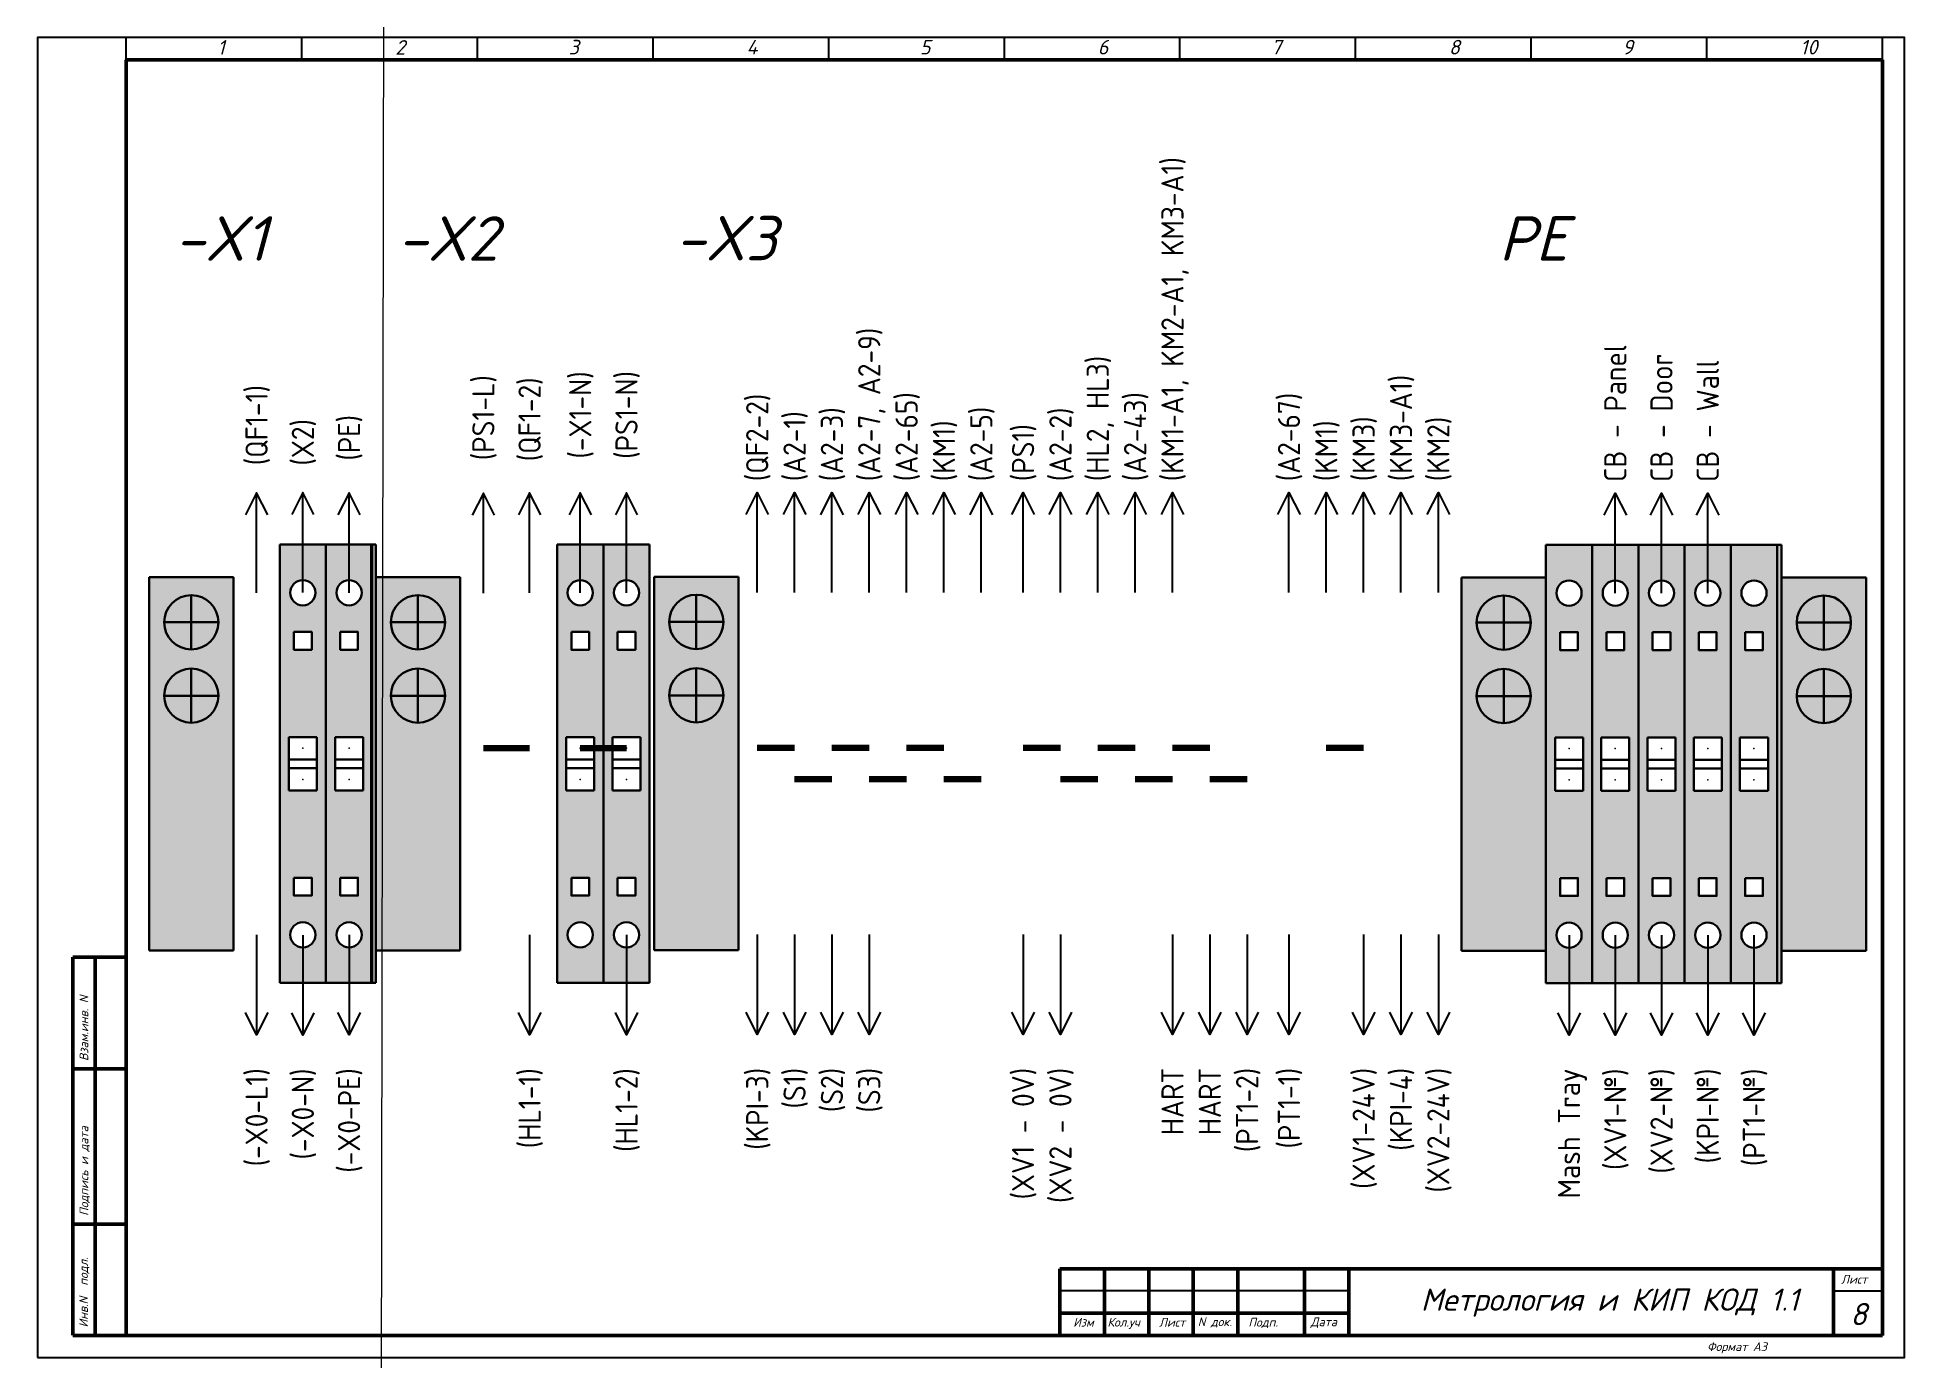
# Model space of a CAD drawing. Header units: millimetres. Extents: x 0 to 53000, y -591 to 24400.
# Drawn here: x 2984.4 to 3404.4, y 304.4 to 601.4 of the extents above; entities that cross this region are included whole.
import ezdxf
from ezdxf.enums import TextEntityAlignment as Align

# ---------------------------------------------------------------- set-up
doc = ezdxf.new("R2010")
doc.units = ezdxf.units.MM
doc.linetypes.add('Caddy_Solid', pattern=[0])
for name, color, linetype in [('DESC', 150, 'Continuous'), ('YEL_14_THHN', 7, 'Continuous'), ('Обозначения контактов', 7, 'Continuous')]:
    doc.layers.add(name, color=color, linetype=linetype)
doc.layers.add('Основная', color=7, linetype='Continuous', lineweight=30)
doc.layers.add('Перемычка', color=6, linetype='Continuous', lineweight=140)
doc.layers.add('Привязки', color=2, linetype='Continuous', lineweight=0, plot=False, transparency=0.8)
doc.styles.add('WD_IEC', font='ISOCP2.shx', dxfattribs={"width": 0.9, "height": 4})
doc.styles.add('текст', font='isocpeui.ttf')

msp = doc.modelspace()

# ---------------------------------------------------------------- texts
at = {"lineweight": 60, "style": 'текст'}
for s, height, p in [('1', 3.27499, (3024.88593, 597.4801)), ('2', 3.27499, (3064.88593, 597.4801)), ('3', 3.27499, (3103.88593, 597.54009)), ('4', 3.27499, (3143.88593, 597.54009)), ('5', 3.27499, (3182.88593, 597.54009)), ('6', 3.27499, (3222.88593, 597.54009)), ('7', 3.27499, (3261.88593, 597.54009)), ('8', 3.27499, (3301.88593, 597.54009)), ('9', 3.27499, (3340.88593, 597.54009)), ('10', 3.274994, (3380.88593, 597.54009))]:
    msp.add_text(s, height=height, dxfattribs=at).set_placement(p)
at = {"layer": 'Основная', "lineweight": 25, "style": 'текст'}
for s, height, p in [('Взам.инв. N', 1.9649963, (2995.84659, 371.10647)), ('Подпись и дата', 1.9650002, (2995.85371, 336.25925)), ('Инв.N  подл.', 1.9650002, (2995.75687, 311.17453))]:
    msp.add_text(s, height=height, rotation=90, dxfattribs=at).set_placement(p)
for s, p in [('Лист', (3390.08615, 321.01926)), ('Изм', (3217.3725, 311.35335)), ('Кол.уч', (3225.07045, 311.36838)), ('Лист', (3236.67249, 311.35335)), ('N док.', (3245.39081, 311.46325)), ('Подп.', (3256.77289, 311.36581)), ('Дата', (3270.7891, 311.45812)), ('Формат А3', (3359.95057, 305.87508))]:
    msp.add_text(s, height=1.965, dxfattribs=at).set_placement(p)
at = {"layer": 'Основная', "style": 'текст'}
for s, width, heights, insert, char_height, attachment_point in [('\\pxqc;-X1', 32.2974469, [0], (3009.49999, 561.13147), 10, 1), ('\\pxqc;-X2', 32.2974469, [0], (3060.49999, 561.13147), 10, 1), ('\\pxqc;-X3', 32.2974469, [0], (3123.09999, 561.20803), 10, 1), ('\\pxqc;PE', 32.2974469, [0], (3304.69999, 561.13147), 10, 1), ('\\pxt12;Метрология и КИП КОД 1.1', 114.461363, [14.52012], (3338.0591, 316.75457), 5, 5), ('\\pxqc;8', 10.7241089, [10], (3394.02979, 314.18634), 5, 5)]:
    msp.add_mtext_dynamic_manual_height_columns(s, width=width, gutter_width=200, heights=heights, dxfattribs=dict(at, insert=insert, char_height=char_height, attachment_point=attachment_point))

# ---------------------------------------------------------------- blocks, each defined once
blk = doc.blocks.new('КПИ 2-2.5')
at = {"layer": 'Основная'}
for p, q in [((0, -24.65), (0, 24.65)), ((0, 24.65), (5.2, 24.65)), ((5.2, 24.65), (5.2, -24.65)), ((2.6, 3), (1.025, 3)), ((1.025, 3), (1.025, 0)), ((4.175, 3), (2.6, 3)), ((4.175, 3), (4.175, 0)), ((1.025, 0.5), (4.175, 0.5)), ((1.025, 0.5), (4.175, 0.5)), ((1.025, 0), (1.025, -3)), ((4.175, 0), (4.175, -3)), ((4.175, -0.5), (1.025, -0.5)), ((1.025, -0.5), (4.175, -0.5)), ((2.6, -3), (1.025, -3)), ((4.175, -3), (2.6, -3)), ((5.2, -24.65), (0, -24.65))]:
    blk.add_line(p, q, dxfattribs=at)
for points in [[(1.6, 14.825), (3.6, 14.825), (3.6, 12.825), (1.6, 12.825)], [(1.6, -12.825), (3.6, -12.825), (3.6, -14.825), (1.6, -14.825)]]:
    blk.add_lwpolyline(points, close=True, dxfattribs=at)
for centre in [(2.6, 19.2375), (2.6, -19.2375)]:
    blk.add_circle(centre, 1.4187, dxfattribs=at)
blk = doc.blocks.new('КПИ 2-2.5 синяя')
at = {"layer": 'Основная', "true_color": 0x22346e}
h = blk.add_hatch(color=159, dxfattribs=at)
h.dxf.hatch_style = 1
h.paths.add_polyline_path([(5.2, 24.65), (0, 24.65), (0, -24.65), (5.2, -24.65)])
h.paths.add_polyline_path([(4.17, 3), (4.17, 0), (4.17, -3), (2.6, -3), (1.03, -3), (1.03, 0), (1.03, 3), (2.6, 3)], flags=16)
h.paths.add_polyline_path([(1.6, 12.82), (1.6, 14.82), (3.6, 14.82), (3.6, 12.82)], flags=16)
h.paths.add_polyline_path([(1.18, 19.24, -1), (4.02, 19.24, -1)], flags=16)
h.paths.add_polyline_path([(3.6, -12.82), (3.6, -14.82), (1.6, -14.82), (1.6, -12.82)], flags=16)
h.paths.add_polyline_path([(4.02, -19.24, -1), (1.18, -19.24, -1)], flags=16)
at = {"layer": 'Привязки'}
for centre in [(2.6, 1.75), (2.6, -1.75)]:
    blk.add_circle(centre, 0.00000908, dxfattribs=at)
for p in [(2.6, 1.75), (2.6, 1.75), (2.6, 1.75), (2.6, 1.75), (2.6, 1.75), (2.6, 1.75), (2.6, -1.75), (2.6, -1.75), (2.6, -1.75), (2.6, -1.75), (2.6, -1.75), (2.6, -1.75)]:
    blk.add_point(p, dxfattribs=at)
at = {"layer": 'Основная'}
blk.add_blockref('КПИ 2-2.5', (0, 0), dxfattribs=at)
blk = doc.blocks.new('КПИ 2-2.5 ЖЗ')
at = {"layer": 'Основная', "true_color": 0x939598}
h = blk.add_hatch(color=252, dxfattribs=at)
h.set_gradient(color1=(19, 103, 52), color2=(200, 201, 45), rotation=45, name='CYLINDER')
h.paths.add_polyline_path([(5.2, 24.65), (0, 24.65), (0, 0), (1.03, 0), (1.03, 3), (2.6, 3), (4.17, 3), (4.17, -3), (5.2, -3)])
h.paths.add_polyline_path([(1.6, 12.82), (1.6, 14.82), (3.6, 14.82), (3.6, 12.82)], flags=16)
edge = h.paths.add_edge_path(flags=16)
edge.add_arc((2.6, 19.24), 1.42, 0, 360)
at = {"layer": 'Основная'}
h = blk.add_hatch(color=256, dxfattribs=at)
h.set_gradient(color1=(200, 201, 45), color2=(19, 103, 52), rotation=45, name='CYLINDER')
h.paths.add_polyline_path([(5.2, 0), (4.17, 0), (4.17, -3), (2.6, -3), (1.03, -3), (1.03, 3), (0, 3), (0, -24.65), (5.2, -24.65)])
h.paths.add_polyline_path([(3.6, -12.82), (3.6, -14.82), (1.6, -14.82), (1.6, -12.82)], flags=16)
edge = h.paths.add_edge_path(flags=16)
edge.add_arc((2.6, -19.24), 1.42, 0, 360)
at = {"layer": 'Привязки'}
for centre in [(2.6, 1.75), (2.6, -1.75)]:
    blk.add_circle(centre, 0.00000908, dxfattribs=at)
for p in [(2.6, 1.75), (2.6, 1.75), (2.6, 1.75), (2.6, 1.75), (2.6, 1.75), (2.6, 1.75), (2.6, -1.75), (2.6, -1.75), (2.6, -1.75), (2.6, -1.75), (2.6, -1.75), (2.6, -1.75)]:
    blk.add_point(p, dxfattribs=at)
at = {"layer": 'Основная'}
blk.add_blockref('КПИ 2-2.5', (0, 0), dxfattribs=at)
blk = doc.blocks.new('Заглушка КПИ зеленая 1.5-2.5')
at = {"layer": 'Основная'}
h = blk.add_hatch(color=3, dxfattribs=at)
h.dxf.hatch_style = 1
h.paths.add_polyline_path([(2212.92, 559.35), (2213.42, 559.35), (2213.42, 608.65), (2212.92, 608.65)])
for p, q in [((2212.92, 608.65), (2212.92, 559.35)), ((2213.42, 608.65), (2212.92, 608.65)), ((2213.42, 559.35), (2213.42, 608.65)), ((2212.92, 559.35), (2213.42, 559.35))]:
    blk.add_line(p, q, dxfattribs=at)
blk = doc.blocks.new('HA1X2')
blk.add_lwpolyline([(-1.25, -2.5), (0, 0), (1.25, -2.5)])
at = {"style": 'WD_IEC', "flags": 8}
for tag, p in [('DESC1', (0, 5.1)), ('DESC2', (0, 1.25))]:
    blk.add_attdef(tag, text='', height=2.5, dxfattribs=at).set_placement(p, align=Align.CENTER)
at = {"style": 'WD_IEC', "flags": 1}
blk.add_attdef('X8TERM01', (0, 0), '', height=0.32, dxfattribs=at)
blk = doc.blocks.new('HA1X4')
blk.add_lwpolyline([(1.25, 2.5), (0, 0), (-1.25, 2.5)])
at = {"style": 'WD_IEC', "flags": 1}
blk.add_attdef('X2TERM01', (0, 0), '', height=0.32, dxfattribs=at)
at = {"style": 'WD_IEC', "flags": 8}
for tag, p in [('DESC1', (0, -3.75)), ('DESC2', (0, -7.6))]:
    blk.add_attdef(tag, text='', height=2.5, dxfattribs=at).set_placement(p, align=Align.CENTER)
blk = doc.blocks.new('Стопор на DIN')
at = {"layer": 'Основная', "true_color": 0x939598}
h = blk.add_hatch(color=252, dxfattribs=at)
h.dxf.hatch_style = 1
h.paths.add_polyline_path([(0, 21), (-9.5, 21), (-9.5, -21), (0, -21)])
at = {"layer": 'Основная'}
for p, q in [((-9.5, -21), (-9.5, 21)), ((-9.5, 21), (0, 21)), ((0, 21), (0, -21)), ((-4.75, 18.97), (-4.75, 12.87)), ((-4.75, 15.92), (-7.8, 15.92)), ((-7.8, 15.92), (-1.7, 15.92)), ((-4.75, 10.71), (-4.75, 4.6)), ((-7.8, 7.66), (-1.7, 7.66)), ((-9.5, -21), (0, -21))]:
    blk.add_line(p, q, dxfattribs=at)
for centre in [(-4.75, 15.92), (-4.75, 7.66)]:
    blk.add_circle(centre, 3.05, dxfattribs=at)

# ---------------------------------------------------------------- linework, layer by layer
at = {"linetype": 'Caddy_Solid', "lineweight": 25}
for p, q in [((3004.38593, 596.38009), (3004.38593, 601.38009)), ((3043.88593, 596.38009), (3043.88593, 601.38009)), ((3083.38593, 596.38009), (3083.38593, 601.38009)), ((3122.88593, 596.38009), (3122.88593, 601.38009)), ((3162.38593, 596.38009), (3162.38593, 601.38009)), ((3201.88593, 596.38009), (3201.88593, 601.38009)), ((3241.38593, 596.38009), (3241.38593, 601.38009)), ((3280.88593, 596.38009), (3280.88593, 601.38009)), ((3320.38593, 596.38009), (3320.38593, 601.38009)), ((3359.88593, 596.38009), (3359.88593, 601.38009)), ((3399.38593, 596.38009), (3399.38593, 601.38009))]:
    msp.add_line(p, q, dxfattribs=at)
at = {"layer": 'YEL_14_THHN'}
for p, q in [((3033.69999, 476.44504), (3033.69999, 498.94504)), ((3044.09999, 476.52159), (3044.09999, 499.02159)), ((3054.49999, 476.44504), (3054.49999, 498.94504)), ((3084.69999, 476.36848), (3084.69999, 498.86848)), ((3095.09999, 476.44504), (3095.09999, 498.94504)), ((3106.49999, 476.44504), (3106.49999, 498.94504)), ((3116.89999, 476.44504), (3116.89999, 498.94504)), ((3146.29999, 476.52159), (3146.29999, 499.02159)), ((3154.69999, 476.52159), (3154.69999, 499.02159)), ((3163.1, 476.50335), (3163.1, 499.00335)), ((3171.49999, 476.52159), (3171.49999, 499.02159)), ((3179.89999, 476.52159), (3179.89999, 499.02159)), ((3188.29999, 476.52159), (3188.29999, 499.02159)), ((3196.69999, 476.52159), (3196.69999, 499.02159)), ((3206.09999, 476.53071), (3206.09999, 499.03071)), ((3214.49999, 476.52159), (3214.49999, 499.02159)), ((3222.89999, 476.52159), (3222.89999, 499.02159)), ((3231.29999, 476.52159), (3231.29999, 499.02159)), ((3239.69999, 476.52159), (3239.69999, 499.02159)), ((3265.89999, 476.52159), (3265.89999, 499.02159)), ((3274.29999, 476.52159), (3274.29999, 499.02159)), ((3282.69999, 476.52159), (3282.69999, 499.02159)), ((3291.09999, 476.52159), (3291.09999, 499.02159)), ((3299.49999, 476.52159), (3299.49999, 499.02159)), ((3339.29999, 476.36848), (3339.29999, 498.86848)), ((3349.69999, 476.36848), (3349.69999, 498.86848)), ((3360.09999, 476.36848), (3360.09999, 498.86848)), ((3033.69999, 399.49504), (3033.69999, 376.99504)), ((3044.09999, 399.41848), (3044.09999, 376.91848)), ((3054.49999, 399.49504), (3054.49999, 376.99504)), ((3095.09999, 399.49504), (3095.09999, 376.99504)), ((3116.89999, 399.49504), (3116.89999, 376.99504)), ((3146.29999, 399.57159), (3146.29999, 377.07159)), ((3154.69999, 399.57159), (3154.69999, 377.07159)), ((3163.09999, 399.57159), (3163.09999, 377.07159)), ((3171.49999, 399.57159), (3171.49999, 377.07159)), ((3206.09999, 399.57159), (3206.09999, 377.07159)), ((3214.49999, 399.57159), (3214.49999, 377.07159)), ((3239.69999, 399.57159), (3239.69999, 377.07159)), ((3248.09999, 399.57159), (3248.09999, 377.07159)), ((3256.49999, 399.57159), (3256.49999, 377.07159)), ((3265.89999, 399.57159), (3265.89999, 377.07159)), ((3282.69999, 399.57159), (3282.69999, 377.07159)), ((3291.09999, 399.57159), (3291.09999, 377.07159)), ((3299.49999, 399.57159), (3299.49999, 377.07159)), ((3328.89999, 399.41848), (3328.89999, 376.91848)), ((3339.29999, 399.41848), (3339.29999, 376.91848)), ((3349.69999, 399.41848), (3349.69999, 376.91848)), ((3360.09999, 399.41848), (3360.09999, 376.91848)), ((3370.49999, 399.41848), (3370.49999, 376.91848))]:
    msp.add_line(p, q, dxfattribs=at)
at = {"layer": 'Обозначения контактов'}
msp.add_lwpolyline([(2984.38593, 304.38009), (3404.38593, 304.38009), (3404.38593, 601.38009), (2984.38593, 601.38009)], close=True, dxfattribs=at)
at = {"layer": 'Основная', "linetype": 'Caddy_Solid', "lineweight": 50}
for p, q in [((3004.38593, 596.3189), (3399.38593, 596.3189)), ((3004.38593, 596.3189), (3004.38593, 309.38009)), ((3399.38593, 596.3189), (3399.38593, 309.38009)), ((2992.38593, 309.44009), (2992.38593, 394.44009)), ((2992.38593, 394.44009), (3004.38593, 394.44009)), ((2997.38593, 394.44009), (2997.38593, 309.44009)), ((2992.38593, 369.38009), (3004.38593, 369.38009)), ((2992.38593, 334.44009), (3004.38593, 334.44009)), ((3214.38593, 324.38009), (3399.38593, 324.38009)), ((3214.38593, 309.38009), (3214.38593, 324.38009)), ((3224.38593, 309.38009), (3224.38593, 324.38009)), ((3234.38593, 309.38009), (3234.38593, 324.38009)), ((3244.38593, 309.38009), (3244.38593, 324.38009)), ((3254.38593, 309.38009), (3254.38593, 324.38009)), ((3269.38593, 309.38009), (3269.38593, 324.38009)), ((3279.38593, 309.38009), (3279.38593, 324.38009)), ((3388.38593, 309.38009), (3388.38593, 324.38009)), ((3214.38593, 314.38009), (3279.38593, 314.38009)), ((3399.38593, 309.38009), (2992.38593, 309.38009))]:
    msp.add_line(p, q, dxfattribs=at)
at = {"layer": 'Основная', "linetype": 'Caddy_Solid', "lineweight": 25}
for p, q in [((3279.38593, 319.38009), (3214.38593, 319.38009)), ((3388.38593, 319.38009), (3399.38593, 319.38009))]:
    msp.add_line(p, q, dxfattribs=at)
at = {"layer": 'Перемычка'}
for p, q in [((3084.70003, 441.47004), (3095.10001, 441.47004)), ((3106.50003, 441.47006), (3116.89999, 441.47006)), ((3146.30003, 441.54661), (3154.69999, 441.54661)), ((3163.09999, 441.54661), (3171.50001, 441.54663)), ((3179.90001, 441.54663), (3188.30001, 441.54659)), ((3206.10002, 441.54658), (3214.49998, 441.54658)), ((3222.89998, 441.54658), (3231.3, 441.54659)), ((3239.7, 441.54659), (3248.1, 441.54656)), ((3274.30003, 441.54661), (3282.70003, 441.54661)), ((3154.70001, 434.54663), (3163.10001, 434.54659)), ((3171.50001, 434.54663), (3179.90001, 434.54659)), ((3188.30001, 434.54659), (3196.70001, 434.54663)), ((3214.5, 434.54659), (3222.9, 434.54656)), ((3231.3, 434.54659), (3239.7, 434.54656)), ((3248.1, 434.54656), (3256.5, 434.54659))]:
    msp.add_line(p, q, dxfattribs=at)
at = {"layer": 'Привязки'}
msp.add_xline((3066.41299, 3074.73139), (0.00164919753, 0.99999864007), dxfattribs=at)

# ---------------------------------------------------------------- block references
at = {"layer": 'Обозначения контактов'}
ref = msp.add_blockref('HA1X2', (3239.69999, 499.02159), dxfattribs=dict(at, xscale=2, yscale=2, zscale=2))
ref.add_attrib('DESC2', '(KM1-A1, KM2-A1, KM3-A1)', dxfattribs={"layer": 'DESC', "height": 5, "rotation": 90, "style": 'WD_IEC', "flags": 8}).set_placement((3239.69999, 501.52159), align=Align.MIDDLE_LEFT)
ref = msp.add_blockref('HA1X2', (3171.49999, 499.02159), dxfattribs=dict(at, xscale=2, yscale=2, zscale=2))
ref.add_attrib('DESC2', '(A2-7, A2-9)', dxfattribs={"layer": 'DESC', "height": 5, "rotation": 90, "style": 'WD_IEC', "flags": 8}).set_placement((3171.49999, 501.52159), align=Align.MIDDLE_LEFT)
ref = msp.add_blockref('HA1X2', (3222.89999, 499.02159), dxfattribs=dict(at, xscale=2, yscale=2, zscale=2))
ref.add_attrib('DESC2', '(HL2, HL3)', dxfattribs={"layer": 'DESC', "height": 5, "rotation": 90, "style": 'WD_IEC', "flags": 8}).set_placement((3222.89999, 501.52159), align=Align.MIDDLE_LEFT)
ref = msp.add_blockref('HA1X2', (3339.29999, 498.86848), dxfattribs=dict(at, xscale=2, yscale=2, zscale=2))
ref.add_attrib('DESC2', 'CB - Panel', dxfattribs={"layer": 'DESC', "height": 5, "rotation": 90, "style": 'WD_IEC', "flags": 8}).set_placement((3339.29999, 501.36848), align=Align.MIDDLE_LEFT)
ref = msp.add_blockref('HA1X2', (3349.69999, 498.86848), dxfattribs=dict(at, xscale=2, yscale=2, zscale=2))
ref.add_attrib('DESC2', 'CB - Door', dxfattribs={"layer": 'DESC', "height": 5, "rotation": 90, "style": 'WD_IEC', "flags": 8}).set_placement((3349.69999, 501.36848), align=Align.MIDDLE_LEFT)
ref = msp.add_blockref('HA1X4', (3106.49999, 498.94504), dxfattribs=dict(at, xscale=-2, yscale=2, zscale=2, rotation=180))
ref.add_attrib('DESC1', '(-X1-N)', dxfattribs={"layer": 'DESC', "height": 5, "rotation": 90, "style": 'WD_IEC', "flags": 8}).set_placement((3106.49999, 516.4411), align=Align.MIDDLE_CENTER)
ref = msp.add_blockref('HA1X4', (3116.89999, 498.94504), dxfattribs=dict(at, xscale=-2, yscale=2, zscale=2, rotation=180))
ref.add_attrib('DESC1', '(PS1-N)', dxfattribs={"layer": 'DESC', "height": 5, "rotation": 90, "style": 'WD_IEC', "flags": 8}).set_placement((3116.89999, 516.4411), align=Align.MIDDLE_CENTER)
ref = msp.add_blockref('HA1X2', (3291.09999, 499.02159), dxfattribs=dict(at, xscale=2, yscale=2, zscale=2))
ref.add_attrib('DESC2', '(KM3-A1)', dxfattribs={"layer": 'DESC', "height": 5, "rotation": 90, "style": 'WD_IEC', "flags": 8}).set_placement((3291.09999, 501.52159), align=Align.MIDDLE_LEFT)
ref = msp.add_blockref('HA1X2', (3360.09999, 498.86848), dxfattribs=dict(at, xscale=2, yscale=2, zscale=2))
ref.add_attrib('DESC2', 'CB - Wall', dxfattribs={"layer": 'DESC', "height": 5, "rotation": 90, "style": 'WD_IEC', "flags": 8}).set_placement((3360.09999, 501.36848), align=Align.MIDDLE_LEFT)
ref = msp.add_blockref('HA1X4', (3033.69999, 498.94504), dxfattribs=dict(at, xscale=-2, yscale=2, zscale=2, rotation=180))
ref.add_attrib('DESC2', '(QF1-1)', dxfattribs={"layer": 'DESC', "height": 5, "rotation": 90, "style": 'WD_IEC', "flags": 8}).set_placement((3033.69999, 514.14504), align=Align.MIDDLE_CENTER)
ref = msp.add_blockref('HA1X4', (3084.69999, 498.86848), dxfattribs=dict(at, xscale=-2, yscale=2, zscale=2, rotation=180))
ref.add_attrib('DESC1', '(PS1-L)', dxfattribs={"layer": 'DESC', "height": 5, "rotation": 90, "style": 'WD_IEC', "flags": 8}).set_placement((3084.69999, 525.38955), align=Align.MIDDLE_RIGHT)
ref = msp.add_blockref('HA1X4', (3095.09999, 498.94504), dxfattribs=dict(at, xscale=-2, yscale=2, zscale=2, rotation=180))
ref.add_attrib('DESC1', '(QF1-2)', dxfattribs={"layer": 'DESC', "height": 5, "rotation": 90, "style": 'WD_IEC', "flags": 8}).set_placement((3095.09999, 515.4411), align=Align.MIDDLE_CENTER)
ref = msp.add_blockref('HA1X2', (3179.89999, 499.02159), dxfattribs=dict(at, xscale=2, yscale=2, zscale=2))
ref.add_attrib('DESC2', '(A2-65)', dxfattribs={"layer": 'DESC', "height": 5, "rotation": 90, "style": 'WD_IEC', "flags": 8}).set_placement((3179.89999, 501.52159), align=Align.MIDDLE_LEFT)
ref = msp.add_blockref('HA1X2', (3231.29999, 499.02159), dxfattribs=dict(at, xscale=2, yscale=2, zscale=2))
ref.add_attrib('DESC2', '(A2-43)', dxfattribs={"layer": 'DESC', "height": 5, "rotation": 90, "style": 'WD_IEC', "flags": 8}).set_placement((3231.29999, 501.52159), align=Align.MIDDLE_LEFT)
ref = msp.add_blockref('HA1X2', (3265.89999, 499.02159), dxfattribs=dict(at, xscale=2, yscale=2, zscale=2))
ref.add_attrib('DESC2', '(A2-67)', dxfattribs={"layer": 'DESC', "height": 5, "rotation": 90, "style": 'WD_IEC', "flags": 8}).set_placement((3265.89999, 501.52159), align=Align.MIDDLE_LEFT)
ref = msp.add_blockref('HA1X2', (3146.29999, 499.02159), dxfattribs=dict(at, xscale=2, yscale=2, zscale=2))
ref.add_attrib('DESC2', '(QF2-2)', dxfattribs={"layer": 'DESC', "height": 5, "rotation": 90, "style": 'WD_IEC', "flags": 8}).set_placement((3146.29999, 501.52159), align=Align.MIDDLE_LEFT)
ref = msp.add_blockref('HA1X2', (3154.69999, 499.02159), dxfattribs=dict(at, xscale=2, yscale=2, zscale=2))
ref.add_attrib('DESC2', '(A2-1)', dxfattribs={"layer": 'DESC', "height": 5, "rotation": 90, "style": 'WD_IEC', "flags": 8}).set_placement((3154.69999, 501.52159), align=Align.MIDDLE_LEFT)
ref = msp.add_blockref('HA1X2', (3163.1, 499.00335), dxfattribs=dict(at, xscale=2, yscale=2, zscale=2))
ref.add_attrib('DESC2', '(A2-3)', dxfattribs={"layer": 'DESC', "height": 5, "rotation": 90, "style": 'WD_IEC', "flags": 8}).set_placement((3163.1, 501.50335), align=Align.MIDDLE_LEFT)
ref = msp.add_blockref('HA1X2', (3196.69999, 499.00336), dxfattribs=dict(at, xscale=2, yscale=2, zscale=2))
ref.add_attrib('DESC2', '(A2-5)', dxfattribs={"layer": 'DESC', "height": 5, "rotation": 90, "style": 'WD_IEC', "flags": 8}).set_placement((3196.69999, 501.50336), align=Align.MIDDLE_LEFT)
ref = msp.add_blockref('HA1X2', (3214.49999, 499.02159), dxfattribs=dict(at, xscale=2, yscale=2, zscale=2))
ref.add_attrib('DESC2', '(A2-2)', dxfattribs={"layer": 'DESC', "height": 5, "rotation": 90, "style": 'WD_IEC', "flags": 8}).set_placement((3214.49999, 501.52159), align=Align.MIDDLE_LEFT)
ref = msp.add_blockref('HA1X4', (3044.09999, 499.02159), dxfattribs=dict(at, xscale=-2, yscale=2, zscale=2, rotation=180))
ref.add_attrib('DESC1', '(X2)', dxfattribs={"layer": 'DESC', "height": 5, "rotation": 90, "style": 'WD_IEC', "flags": 8}).set_placement((3044.09999, 515.51765), align=Align.MIDDLE_RIGHT)
ref = msp.add_blockref('HA1X4', (3054.49999, 498.94504), dxfattribs=dict(at, xscale=-2, yscale=2, zscale=2, rotation=180))
ref.add_attrib('DESC1', '(PE)', dxfattribs={"layer": 'DESC', "height": 5, "rotation": 90, "style": 'WD_IEC', "flags": 8}).set_placement((3054.49999, 516.4411), align=Align.MIDDLE_RIGHT)
ref = msp.add_blockref('HA1X2', (3188.29999, 499.02159), dxfattribs=dict(at, xscale=2, yscale=2, zscale=2))
ref.add_attrib('DESC2', '(KM1)', dxfattribs={"layer": 'DESC', "height": 5, "rotation": 90, "style": 'WD_IEC', "flags": 8}).set_placement((3188.29999, 501.52159), align=Align.MIDDLE_LEFT)
ref = msp.add_blockref('HA1X2', (3206.09999, 499.03071), dxfattribs=dict(at, xscale=2, yscale=2, zscale=2))
ref.add_attrib('DESC2', '(PS1)', dxfattribs={"layer": 'DESC', "height": 5, "rotation": 90, "style": 'WD_IEC', "flags": 8}).set_placement((3206.09999, 501.53071), align=Align.MIDDLE_LEFT)
ref = msp.add_blockref('HA1X2', (3274.29999, 499.02159), dxfattribs=dict(at, xscale=2, yscale=2, zscale=2))
ref.add_attrib('DESC2', '(KM1)', dxfattribs={"layer": 'DESC', "height": 5, "rotation": 90, "style": 'WD_IEC', "flags": 8}).set_placement((3274.29999, 501.52159), align=Align.MIDDLE_LEFT)
ref = msp.add_blockref('HA1X2', (3282.69999, 499.02159), dxfattribs=dict(at, xscale=2, yscale=2, zscale=2))
ref.add_attrib('DESC2', '(KM3)', dxfattribs={"layer": 'DESC', "height": 5, "rotation": 90, "style": 'WD_IEC', "flags": 8}).set_placement((3282.69999, 501.52159), align=Align.MIDDLE_LEFT)
ref = msp.add_blockref('HA1X2', (3299.49999, 499.02159), dxfattribs=dict(at, xscale=2, yscale=2, zscale=2))
ref.add_attrib('DESC2', '(KM2)', dxfattribs={"layer": 'DESC', "height": 5, "rotation": 90, "style": 'WD_IEC', "flags": 8}).set_placement((3299.49999, 501.52159), align=Align.MIDDLE_LEFT)
ref = msp.add_blockref('HA1X4', (3033.69999, 376.99504), dxfattribs=dict(at, xscale=2, yscale=2, zscale=2))
ref.add_attrib('DESC1', '(-X0-L1)', dxfattribs={"layer": 'DESC', "height": 5, "rotation": 90, "style": 'WD_IEC', "flags": 8}).set_placement((3033.69999, 369.49504), align=Align.MIDDLE_RIGHT)
ref = msp.add_blockref('HA1X4', (3044.09999, 376.91848), dxfattribs=dict(at, xscale=2, yscale=2, zscale=2))
ref.add_attrib('DESC1', '(-X0-N)', dxfattribs={"layer": 'DESC', "height": 5, "rotation": 90, "style": 'WD_IEC', "flags": 8}).set_placement((3044.09999, 369.41848), align=Align.MIDDLE_RIGHT)
ref = msp.add_blockref('HA1X4', (3054.49999, 376.99504), dxfattribs=dict(at, xscale=2, yscale=2, zscale=2))
ref.add_attrib('DESC1', '(-X0-PE)', dxfattribs={"layer": 'DESC', "height": 5, "rotation": 90, "style": 'WD_IEC', "flags": 8}).set_placement((3054.49999, 369.49504), align=Align.MIDDLE_RIGHT)
ref = msp.add_blockref('HA1X4', (3095.09999, 376.99504), dxfattribs=dict(at, xscale=2, yscale=2, zscale=2))
ref.add_attrib('DESC1', '(HL1-1)', dxfattribs={"layer": 'DESC', "height": 5, "rotation": 90, "style": 'WD_IEC', "flags": 8}).set_placement((3095.09999, 369.49504), align=Align.MIDDLE_RIGHT)
ref = msp.add_blockref('HA1X4', (3116.89999, 376.99504), dxfattribs=dict(at, xscale=2, yscale=2, zscale=2))
ref.add_attrib('DESC1', '(HL1-2)', dxfattribs={"layer": 'DESC', "height": 5, "rotation": 90, "style": 'WD_IEC', "flags": 8}).set_placement((3116.89999, 369.49504), align=Align.MIDDLE_RIGHT)
ref = msp.add_blockref('HA1X4', (3146.29999, 377.07159), dxfattribs=dict(at, xscale=2, yscale=2, zscale=2))
ref.add_attrib('DESC1', '(KPI-3)', dxfattribs={"layer": 'DESC', "height": 5, "rotation": 90, "style": 'WD_IEC', "flags": 8}).set_placement((3146.29999, 369.57159), align=Align.MIDDLE_RIGHT)
ref = msp.add_blockref('HA1X4', (3154.69999, 377.07159), dxfattribs=dict(at, xscale=2, yscale=2, zscale=2))
ref.add_attrib('DESC1', '(S1)', dxfattribs={"layer": 'DESC', "height": 5, "rotation": 90, "style": 'WD_IEC', "flags": 8}).set_placement((3154.69999, 369.57159), align=Align.MIDDLE_RIGHT)
ref = msp.add_blockref('HA1X4', (3163.09999, 377.07159), dxfattribs=dict(at, xscale=2, yscale=2, zscale=2))
ref.add_attrib('DESC1', '(S2)', dxfattribs={"layer": 'DESC', "height": 5, "rotation": 90, "style": 'WD_IEC', "flags": 8}).set_placement((3163.09999, 369.57159), align=Align.MIDDLE_RIGHT)
ref = msp.add_blockref('HA1X4', (3171.49999, 377.07159), dxfattribs=dict(at, xscale=2, yscale=2, zscale=2))
ref.add_attrib('DESC1', '(S3)', dxfattribs={"layer": 'DESC', "height": 5, "rotation": 90, "style": 'WD_IEC', "flags": 8}).set_placement((3171.49999, 369.57159), align=Align.MIDDLE_RIGHT)
ref = msp.add_blockref('HA1X4', (3206.09999, 377.07159), dxfattribs=dict(at, xscale=2, yscale=2, zscale=2))
ref.add_attrib('DESC1', '(XV1 - 0V)', dxfattribs={"layer": 'DESC', "height": 5, "rotation": 90, "style": 'WD_IEC', "flags": 8}).set_placement((3206.09999, 369.57159), align=Align.MIDDLE_RIGHT)
ref = msp.add_blockref('HA1X4', (3214.49999, 377.07159), dxfattribs=dict(at, xscale=2, yscale=2, zscale=2))
ref.add_attrib('DESC1', '(XV2 - 0V)', dxfattribs={"layer": 'DESC', "height": 5, "rotation": 90, "style": 'WD_IEC', "flags": 8}).set_placement((3214.49999, 369.57159), align=Align.MIDDLE_RIGHT)
ref = msp.add_blockref('HA1X4', (3239.69999, 377.07159), dxfattribs=dict(at, xscale=2, yscale=2, zscale=2))
ref.add_attrib('DESC1', 'HART', dxfattribs={"layer": 'DESC', "height": 5, "rotation": 90, "style": 'WD_IEC', "flags": 8}).set_placement((3239.69999, 369.57159), align=Align.MIDDLE_RIGHT)
ref = msp.add_blockref('HA1X4', (3248.09999, 377.07159), dxfattribs=dict(at, xscale=2, yscale=2, zscale=2))
ref.add_attrib('DESC1', 'HART', dxfattribs={"layer": 'DESC', "height": 5, "rotation": 90, "style": 'WD_IEC', "flags": 8}).set_placement((3248.09999, 369.57159), align=Align.MIDDLE_RIGHT)
ref = msp.add_blockref('HA1X4', (3256.49999, 377.07159), dxfattribs=dict(at, xscale=2, yscale=2, zscale=2))
ref.add_attrib('DESC1', '(PT1-2)', dxfattribs={"layer": 'DESC', "height": 5, "rotation": 90, "style": 'WD_IEC', "flags": 8}).set_placement((3256.49999, 369.57159), align=Align.MIDDLE_RIGHT)
ref = msp.add_blockref('HA1X4', (3265.89999, 377.07159), dxfattribs=dict(at, xscale=2, yscale=2, zscale=2))
ref.add_attrib('DESC1', '(PT1-1)', dxfattribs={"layer": 'DESC', "height": 5, "rotation": 90, "style": 'WD_IEC', "flags": 8}).set_placement((3265.89999, 369.57159), align=Align.MIDDLE_RIGHT)
ref = msp.add_blockref('HA1X4', (3282.69999, 377.07159), dxfattribs=dict(at, xscale=2, yscale=2, zscale=2))
ref.add_attrib('DESC1', '(XV1-24V)', dxfattribs={"layer": 'DESC', "height": 5, "rotation": 90, "style": 'WD_IEC', "flags": 8}).set_placement((3282.69999, 369.57159), align=Align.MIDDLE_RIGHT)
ref = msp.add_blockref('HA1X4', (3291.09999, 377.07159), dxfattribs=dict(at, xscale=2, yscale=2, zscale=2))
ref.add_attrib('DESC1', '(KPI-4)', dxfattribs={"layer": 'DESC', "height": 5, "rotation": 90, "style": 'WD_IEC', "flags": 8}).set_placement((3291.09999, 369.57159), align=Align.MIDDLE_RIGHT)
ref = msp.add_blockref('HA1X4', (3299.49999, 377.07159), dxfattribs=dict(at, xscale=2, yscale=2, zscale=2))
ref.add_attrib('DESC1', '(XV2-24V)', dxfattribs={"layer": 'DESC', "height": 5, "rotation": 90, "style": 'WD_IEC', "flags": 8}).set_placement((3299.49999, 369.57159), align=Align.MIDDLE_RIGHT)
ref = msp.add_blockref('HA1X4', (3328.89999, 376.91848), dxfattribs=dict(at, xscale=2, yscale=2, zscale=2))
ref.add_attrib('DESC1', 'Mash Tray', dxfattribs={"layer": 'DESC', "height": 5, "rotation": 90, "style": 'WD_IEC', "flags": 8}).set_placement((3328.89999, 369.41848), align=Align.MIDDLE_RIGHT)
ref = msp.add_blockref('HA1X4', (3339.29999, 376.91848), dxfattribs=dict(at, xscale=2, yscale=2, zscale=2))
ref.add_attrib('DESC1', '(XV1-№)', dxfattribs={"layer": 'DESC', "height": 5, "rotation": 90, "style": 'WD_IEC', "flags": 8}).set_placement((3339.29999, 369.41848), align=Align.MIDDLE_RIGHT)
ref = msp.add_blockref('HA1X4', (3349.69999, 376.91848), dxfattribs=dict(at, xscale=2, yscale=2, zscale=2))
ref.add_attrib('DESC1', '(XV2-№)', dxfattribs={"layer": 'DESC', "height": 5, "rotation": 90, "style": 'WD_IEC', "flags": 8}).set_placement((3349.69999, 369.41848), align=Align.MIDDLE_RIGHT)
ref = msp.add_blockref('HA1X4', (3360.09999, 376.91848), dxfattribs=dict(at, xscale=2, yscale=2, zscale=2))
ref.add_attrib('DESC1', '(KPI-№)', dxfattribs={"layer": 'DESC', "height": 5, "rotation": 90, "style": 'WD_IEC', "flags": 8}).set_placement((3360.09999, 369.41848), align=Align.MIDDLE_RIGHT)
ref = msp.add_blockref('HA1X4', (3370.49999, 376.91848), dxfattribs=dict(at, xscale=2, yscale=2, zscale=2))
ref.add_attrib('DESC1', '(PT1-№)', dxfattribs={"layer": 'DESC', "height": 5, "rotation": 90, "style": 'WD_IEC', "flags": 8}).set_placement((3370.49999, 369.41848), align=Align.MIDDLE_RIGHT)
at = {"layer": 'Основная', "xscale": 2, "yscale": 2, "zscale": 2}
for name, p in [('КПИ 2-2.5 синяя', (3038.89999, 437.97004)), ('КПИ 2-2.5 ЖЗ', (3049.29999, 437.97004)), ('Заглушка КПИ зеленая 1.5-2.5', (-1366.347, -730.02995)), ('КПИ 2-2.5 синяя', (3101.29999, 437.97004)), ('КПИ 2-2.5 синяя', (3111.69999, 437.97004)), ('КПИ 2-2.5 ЖЗ', (3323.69999, 437.89348)), ('КПИ 2-2.5 ЖЗ', (3334.09999, 437.89348)), ('КПИ 2-2.5 ЖЗ', (3344.49999, 437.89348)), ('КПИ 2-2.5 ЖЗ', (3354.89999, 437.89348)), ('КПИ 2-2.5 ЖЗ', (3365.29999, 437.89348)), ('Заглушка КПИ зеленая 1.5-2.5', (-1050.147, -730.1065)), ('Стопор на DIN', (3028.49999, 437.97004)), ('Стопор на DIN', (3079.49999, 437.97004)), ('Стопор на DIN', (3142.09999, 438.04659)), ('Стопор на DIN', (3323.69999, 437.89348)), ('Стопор на DIN', (3395.69999, 437.89348))]:
    msp.add_blockref(name, p, dxfattribs=at)

msp.set_redraw_order([(e.dxf.handle, doc.entitydb.next_handle()) for e in msp.query("TEXT MTEXT ATTDEF DIMENSION ARC_DIMENSION")])  # texts and dimensions are drawn at this point

doc.saveas('drawing.dxf')
